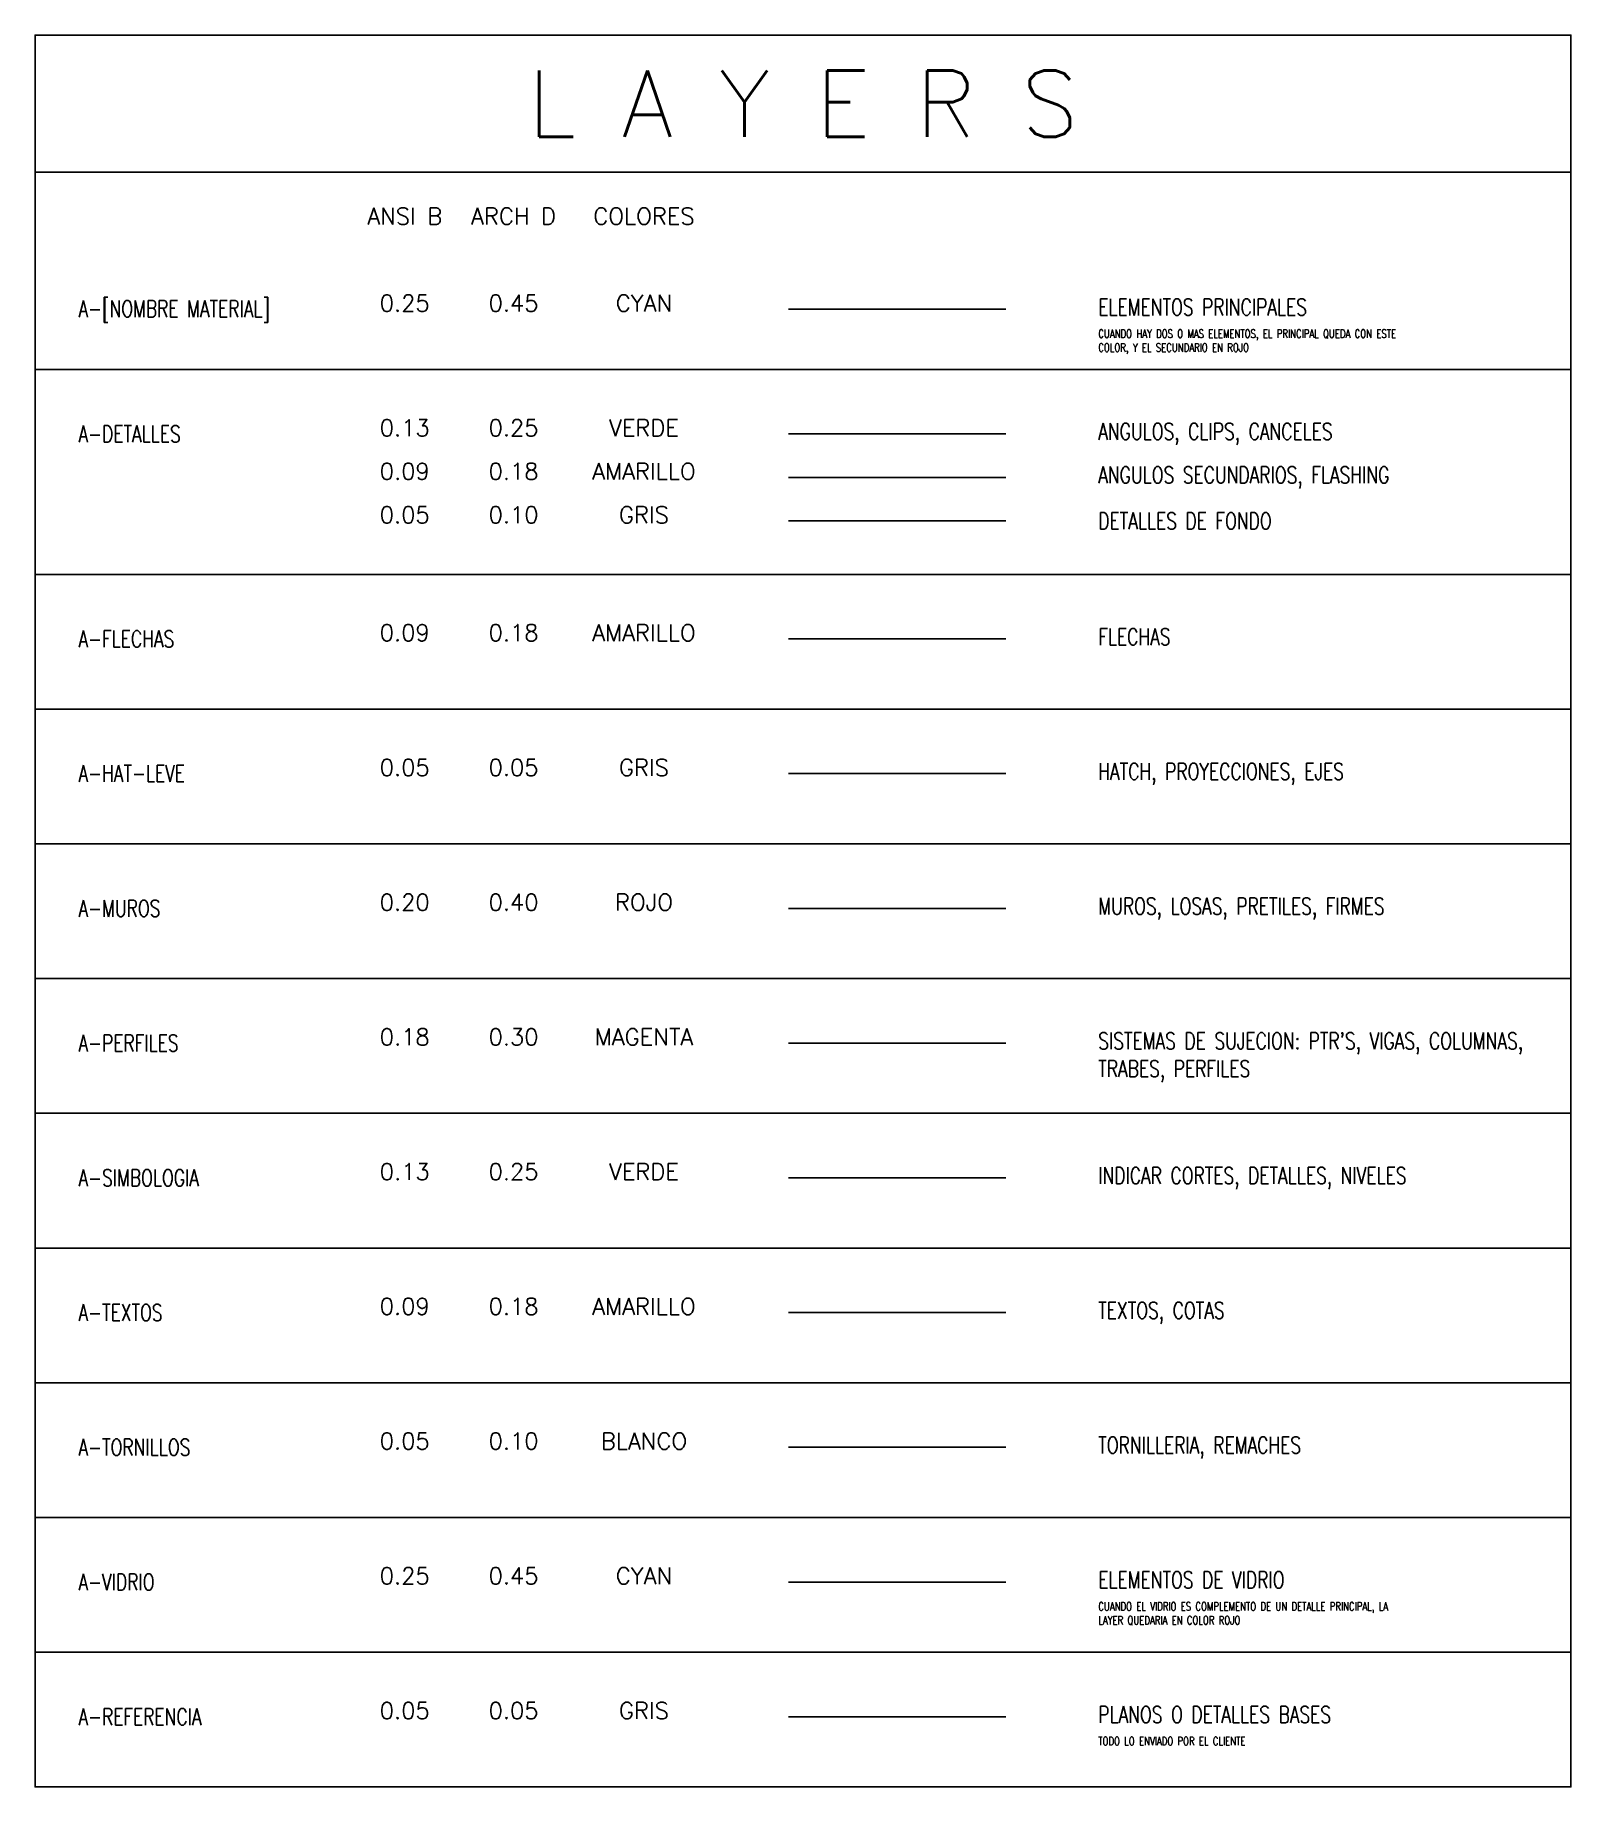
# Model space of a CAD drawing. Header units: inches. Extents: x 26998 to 46838, y -509 to 4343.
# Drawn here: x 37788.11 to 37823.42, y 967.05 to 1007.32 of the extents above; entities that cross this region are included whole.
import ezdxf
from ezdxf.enums import TextEntityAlignment as Align

# ---------------------------------------------------------------- set-up
doc = ezdxf.new("R2010")
doc.units = ezdxf.units.IN
doc.header["$LTSCALE"] = 0.5
doc.header["$MEASUREMENT"] = 0
for name, color, linetype in [('A-DETALLES', 3, 'Continuous'), ('A-FLECHAS', 2, 'Continuous'), ('A-HATCH', 8, 'Continuous'), ('A-MUROS', 1, 'Continuous'), ('A-NOMBRE_MATERIAL', 4, 'Continuous'), ('A-PERFILES', 6, 'Continuous'), ('A-REFERENCIA', 8, 'Continuous'), ('A-SIMBOLOGIA', 3, 'Continuous'), ('A-TEXTOS', 2, 'Continuous'), ('A-TORNILLOS', 7, 'Continuous'), ('A-VIDRIO', 4, 'Continuous')]:
    doc.layers.add(name, color=color, linetype=linetype)
doc.styles.get("Standard").update_dxf_attribs({"font": 'romans.shx', "width": 0.75})

msp = doc.modelspace()

# ---------------------------------------------------------------- texts
at = {"layer": 'A-TEXTOS'}
for s, height, p in [('L A Y E R S', 1.530813975, (37805.7603874, 1005.7466176)), ('ANSI B', 0.38270349, (37796.6052789, 1003.1602516)), ('ARCH D', 0.38270349, (37799.1052789, 1003.1602516)), ('COLORES', 0.38270349, (37802.1052789, 1003.1602516)), ('0.25', 0.38270349, (37796.6052789, 1001.1602516)), ('0.45', 0.38270349, (37799.1052789, 1001.1602516)), ('CYAN', 0.38270349, (37802.1052789, 1001.1602516)), ('0.13', 0.38270349, (37796.6052789, 998.294092)), ('0.25', 0.38270349, (37799.1052789, 998.294092)), ('VERDE', 0.38270349, (37802.1052789, 998.294092)), ('0.09', 0.38270349, (37796.6052789, 997.294092)), ('0.18', 0.38270349, (37799.1052789, 997.294092)), ('AMARILLO', 0.38270349, (37802.1052789, 997.294092)), ('0.05', 0.38270349, (37796.6052789, 996.294092)), ('0.10', 0.38270349, (37799.1052789, 996.294092)), ('GRIS', 0.38270349, (37802.1052789, 996.294092)), ('0.09', 0.38270349, (37796.6052789, 993.5830063)), ('0.18', 0.38270349, (37799.1052789, 993.5830063)), ('AMARILLO', 0.38270349, (37802.1052789, 993.5830063)), ('0.05', 0.38270349, (37796.6052789, 990.4858619)), ('0.05', 0.38270349, (37799.1052789, 990.4858619)), ('GRIS', 0.38270349, (37802.1052789, 990.4858619)), ('0.20', 0.38270349, (37796.6052789, 987.3887176)), ('0.40', 0.38270349, (37799.1052789, 987.3887176)), ('ROJO', 0.38270349, (37802.1052789, 987.3887176)), ('0.18', 0.38270349, (37796.6052789, 984.2915733)), ('0.30', 0.38270349, (37799.1052789, 984.2915733)), ('MAGENTA', 0.38270349, (37802.1052789, 984.2915733)), ('0.13', 0.38270349, (37796.6052789, 981.1944289)), ('0.25', 0.38270349, (37799.1052789, 981.1944289)), ('VERDE', 0.38270349, (37802.1052789, 981.1944289)), ('0.09', 0.38270349, (37796.6052789, 978.0972846)), ('0.18', 0.38270349, (37799.1052789, 978.0972846)), ('AMARILLO', 0.38270349, (37802.1052789, 978.0972846)), ('0.05', 0.38270349, (37796.6052789, 975.0001403)), ('0.10', 0.38270349, (37799.1052789, 975.0001403)), ('BLANCO', 0.38270349, (37802.1052789, 975.0001403)), ('0.25', 0.38270349, (37796.6052789, 971.9029959)), ('0.45', 0.38270349, (37799.1052789, 971.9029959)), ('CYAN', 0.38270349, (37802.1052789, 971.9029959)), ('0.05', 0.38270349, (37796.6052789, 968.8058516)), ('0.05', 0.38270349, (37799.1052789, 968.8058516)), ('GRIS', 0.38270349, (37802.1052789, 968.8058516))]:
    msp.add_text(s, height=height, dxfattribs=at).set_placement(p, align=Align.MIDDLE_CENTER)
for s, insert, char_height, width, attachment_point in [('A-[NOMBRE MATERIAL]', (37789.1052789, 1000.9688999), 0.382703494, 12.300526158, 4), ('ELEMENTOS PRINCIPALES', (37812.5491293, 1001.2605235), 0.382703494, 12.300526158, 1), ('CUANDO HAY DOS O MAS ELEMENTOS, EL PRINCIPAL QUEDA CON ESTE COLOR, Y EL SECUNDARIO EN ROJO', (37812.5491293, 1000.5541365), 0.191351747, 7.451189441, 1), ('ANGULOS, CLIPS, CANCELES', (37812.5491293, 998.1527319), 0.382703494, 12.300526158, 4), ('A-DETALLES', (37789.1052789, 998.1527319), 0.38270349, 12.300526158, 4), ('ANGULOS SECUNDARIOS, FLASHING', (37812.5491293, 997.1527319), 0.382703494, 12.300526158, 4), ('DETALLES DE FONDO', (37812.5491293, 996.1527319), 0.382703494, 12.300526158, 4), ('A-FLECHAS', (37789.1052789, 993.4416461), 0.38270349, 12.300526158, 4), ('FLECHAS', (37812.5491293, 993.6832782), 0.38270349, 12.300526158, 1), ('A-HAT-LEVE', (37789.1052789, 990.3510281), 0.38270349, 12.300526158, 4), ('HATCH, PROYECCIONES, EJES', (37812.5491293, 990.5861338), 0.382703494, 12.300526158, 1), ('A-MUROS', (37789.1052789, 987.2472269), 0.38270349, 12.300526158, 4), ('MUROS, LOSAS, PRETILES, FIRMES', (37812.5491293, 987.4889895), 0.382703494, 12.300526158, 1), ('A-PERFILES', (37789.1052789, 984.1502131), 0.38270349, 12.300526158, 4), ("SISTEMAS DE SUJECION: PTR'S, VIGAS, COLUMNAS, TRABES, PERFILES", (37812.5491293, 984.3918451), 0.382703494, 12.300526158, 1), ('A-SIMBOLOGIA', (37789.1052789, 981.0529383), 0.382703494, 12.300526158, 4), ('INDICAR CORTES, DETALLES, NIVELES', (37812.5491293, 981.2947008), 0.382703494, 12.300526158, 1), ('A-TEXTOS', (37789.1052789, 977.9557939), 0.38270349, 12.300526158, 4), ('TEXTOS, COTAS', (37812.5491293, 978.1975565), 0.382703494, 12.300526158, 1), ('A-TORNILLOS', (37789.1052789, 974.8586496), 0.382703494, 12.300526158, 4), ('TORNILLERIA, REMACHES', (37812.5491293, 975.1004121), 0.382703494, 12.300526158, 1), ('A-VIDRIO', (37789.1052789, 971.7615053), 0.38270349, 12.300526158, 4), ('ELEMENTOS DE VIDRIO', (37812.5491293, 972.0032678), 0.382703494, 12.300526158, 1), ('CUANDO EL VIDRIO ES COMPLEMENTO DE UN DETALLE PRINCIPAL, LA LAYER QUEDARIA EN COLOR ROJO', (37812.5491293, 971.2968808), 0.191351747, 7.451189441, 1), ('A-REFERENCIA', (37789.1052789, 968.6644915), 0.382703494, 12.300526158, 4), ('PLANOS O DETALLES BASES', (37812.5491293, 968.9061235), 0.382703494, 12.300526158, 1), ('TODO LO ENVIADO POR EL CLIENTE', (37812.5491293, 968.1997364), 0.191351747, 7.451189441, 1)]:
    msp.add_mtext(s, dxfattribs=dict(at, insert=insert, char_height=char_height, width=width, attachment_point=attachment_point))

# ---------------------------------------------------------------- linework, layer by layer
for points in [[(37788.1052789, 1004.1693135), (37823.4154958, 1004.1693135), (37823.4154958, 1007.3239218), (37788.1052789, 1007.3239218)], [(37788.1052789, 1004.1693135), (37823.4154958, 1004.1693135), (37823.4154958, 967.0499693), (37788.1052789, 967.0499693)]]:
    msp.add_lwpolyline(points, close=True)
for points in [[(37788.1052789, 999.6353541), (37823.4154958, 999.6353541)], [(37788.1052789, 994.9242683), (37823.4154958, 994.9242683)], [(37788.1052789, 991.827124), (37823.4154958, 991.827124)], [(37788.1052789, 988.7299797), (37823.4154958, 988.7299797)], [(37788.1052789, 985.6328353), (37823.4154958, 985.6328353)], [(37788.1052789, 982.535691), (37823.4154958, 982.535691)], [(37788.1052789, 979.4385467), (37823.4154958, 979.4385467)], [(37788.1052789, 976.3414023), (37823.4154958, 976.3414023)], [(37788.1052789, 973.244258), (37823.4154958, 973.244258)], [(37788.1052789, 970.1471136), (37823.4154958, 970.1471136)]]:
    msp.add_lwpolyline(points)
at = {"layer": 'A-DETALLES'}
msp.add_lwpolyline([(37805.4236497, 998.1527319), (37810.4236497, 998.1527319)], dxfattribs=at)
at = {"layer": 'A-DETALLES', "color": 2}
msp.add_lwpolyline([(37805.4236497, 997.1527319), (37810.4236497, 997.1527319)], dxfattribs=at)
at = {"layer": 'A-DETALLES', "color": 7}
msp.add_lwpolyline([(37805.4236497, 996.1527319), (37810.4236497, 996.1527319)], dxfattribs=at)
at = {"layer": 'A-FLECHAS'}
msp.add_lwpolyline([(37805.4236497, 993.4416461), (37810.4236497, 993.4416461)], dxfattribs=at)
at = {"layer": 'A-HATCH'}
msp.add_lwpolyline([(37805.4236497, 990.3445018), (37810.4236497, 990.3445018)], dxfattribs=at)
at = {"layer": 'A-MUROS'}
msp.add_lwpolyline([(37805.4236497, 987.2473575), (37810.4236497, 987.2473575)], dxfattribs=at)
at = {"layer": 'A-NOMBRE_MATERIAL'}
msp.add_lwpolyline([(37805.4236497, 1001.0188915), (37810.4236497, 1001.0188915)], dxfattribs=at)
at = {"layer": 'A-PERFILES'}
msp.add_lwpolyline([(37805.4236497, 984.1502131), (37810.4236497, 984.1502131)], dxfattribs=at)
at = {"layer": 'A-REFERENCIA'}
msp.add_lwpolyline([(37805.4236497, 968.6644915), (37810.4236497, 968.6644915)], dxfattribs=at)
at = {"layer": 'A-SIMBOLOGIA'}
msp.add_lwpolyline([(37805.4236497, 981.0530688), (37810.4236497, 981.0530688)], dxfattribs=at)
at = {"layer": 'A-TEXTOS'}
msp.add_lwpolyline([(37805.4236497, 977.9559245), (37810.4236497, 977.9559245)], dxfattribs=at)
at = {"layer": 'A-TORNILLOS'}
msp.add_lwpolyline([(37805.4236497, 974.8587801), (37810.4236497, 974.8587801)], dxfattribs=at)
at = {"layer": 'A-VIDRIO'}
msp.add_lwpolyline([(37805.4236497, 971.7616358), (37810.4236497, 971.7616358)], dxfattribs=at)

msp.set_redraw_order([(e.dxf.handle, doc.entitydb.next_handle()) for e in msp.query("TEXT MTEXT ATTDEF DIMENSION ARC_DIMENSION")])  # texts and dimensions are drawn at this point

doc.saveas('drawing.dxf')
